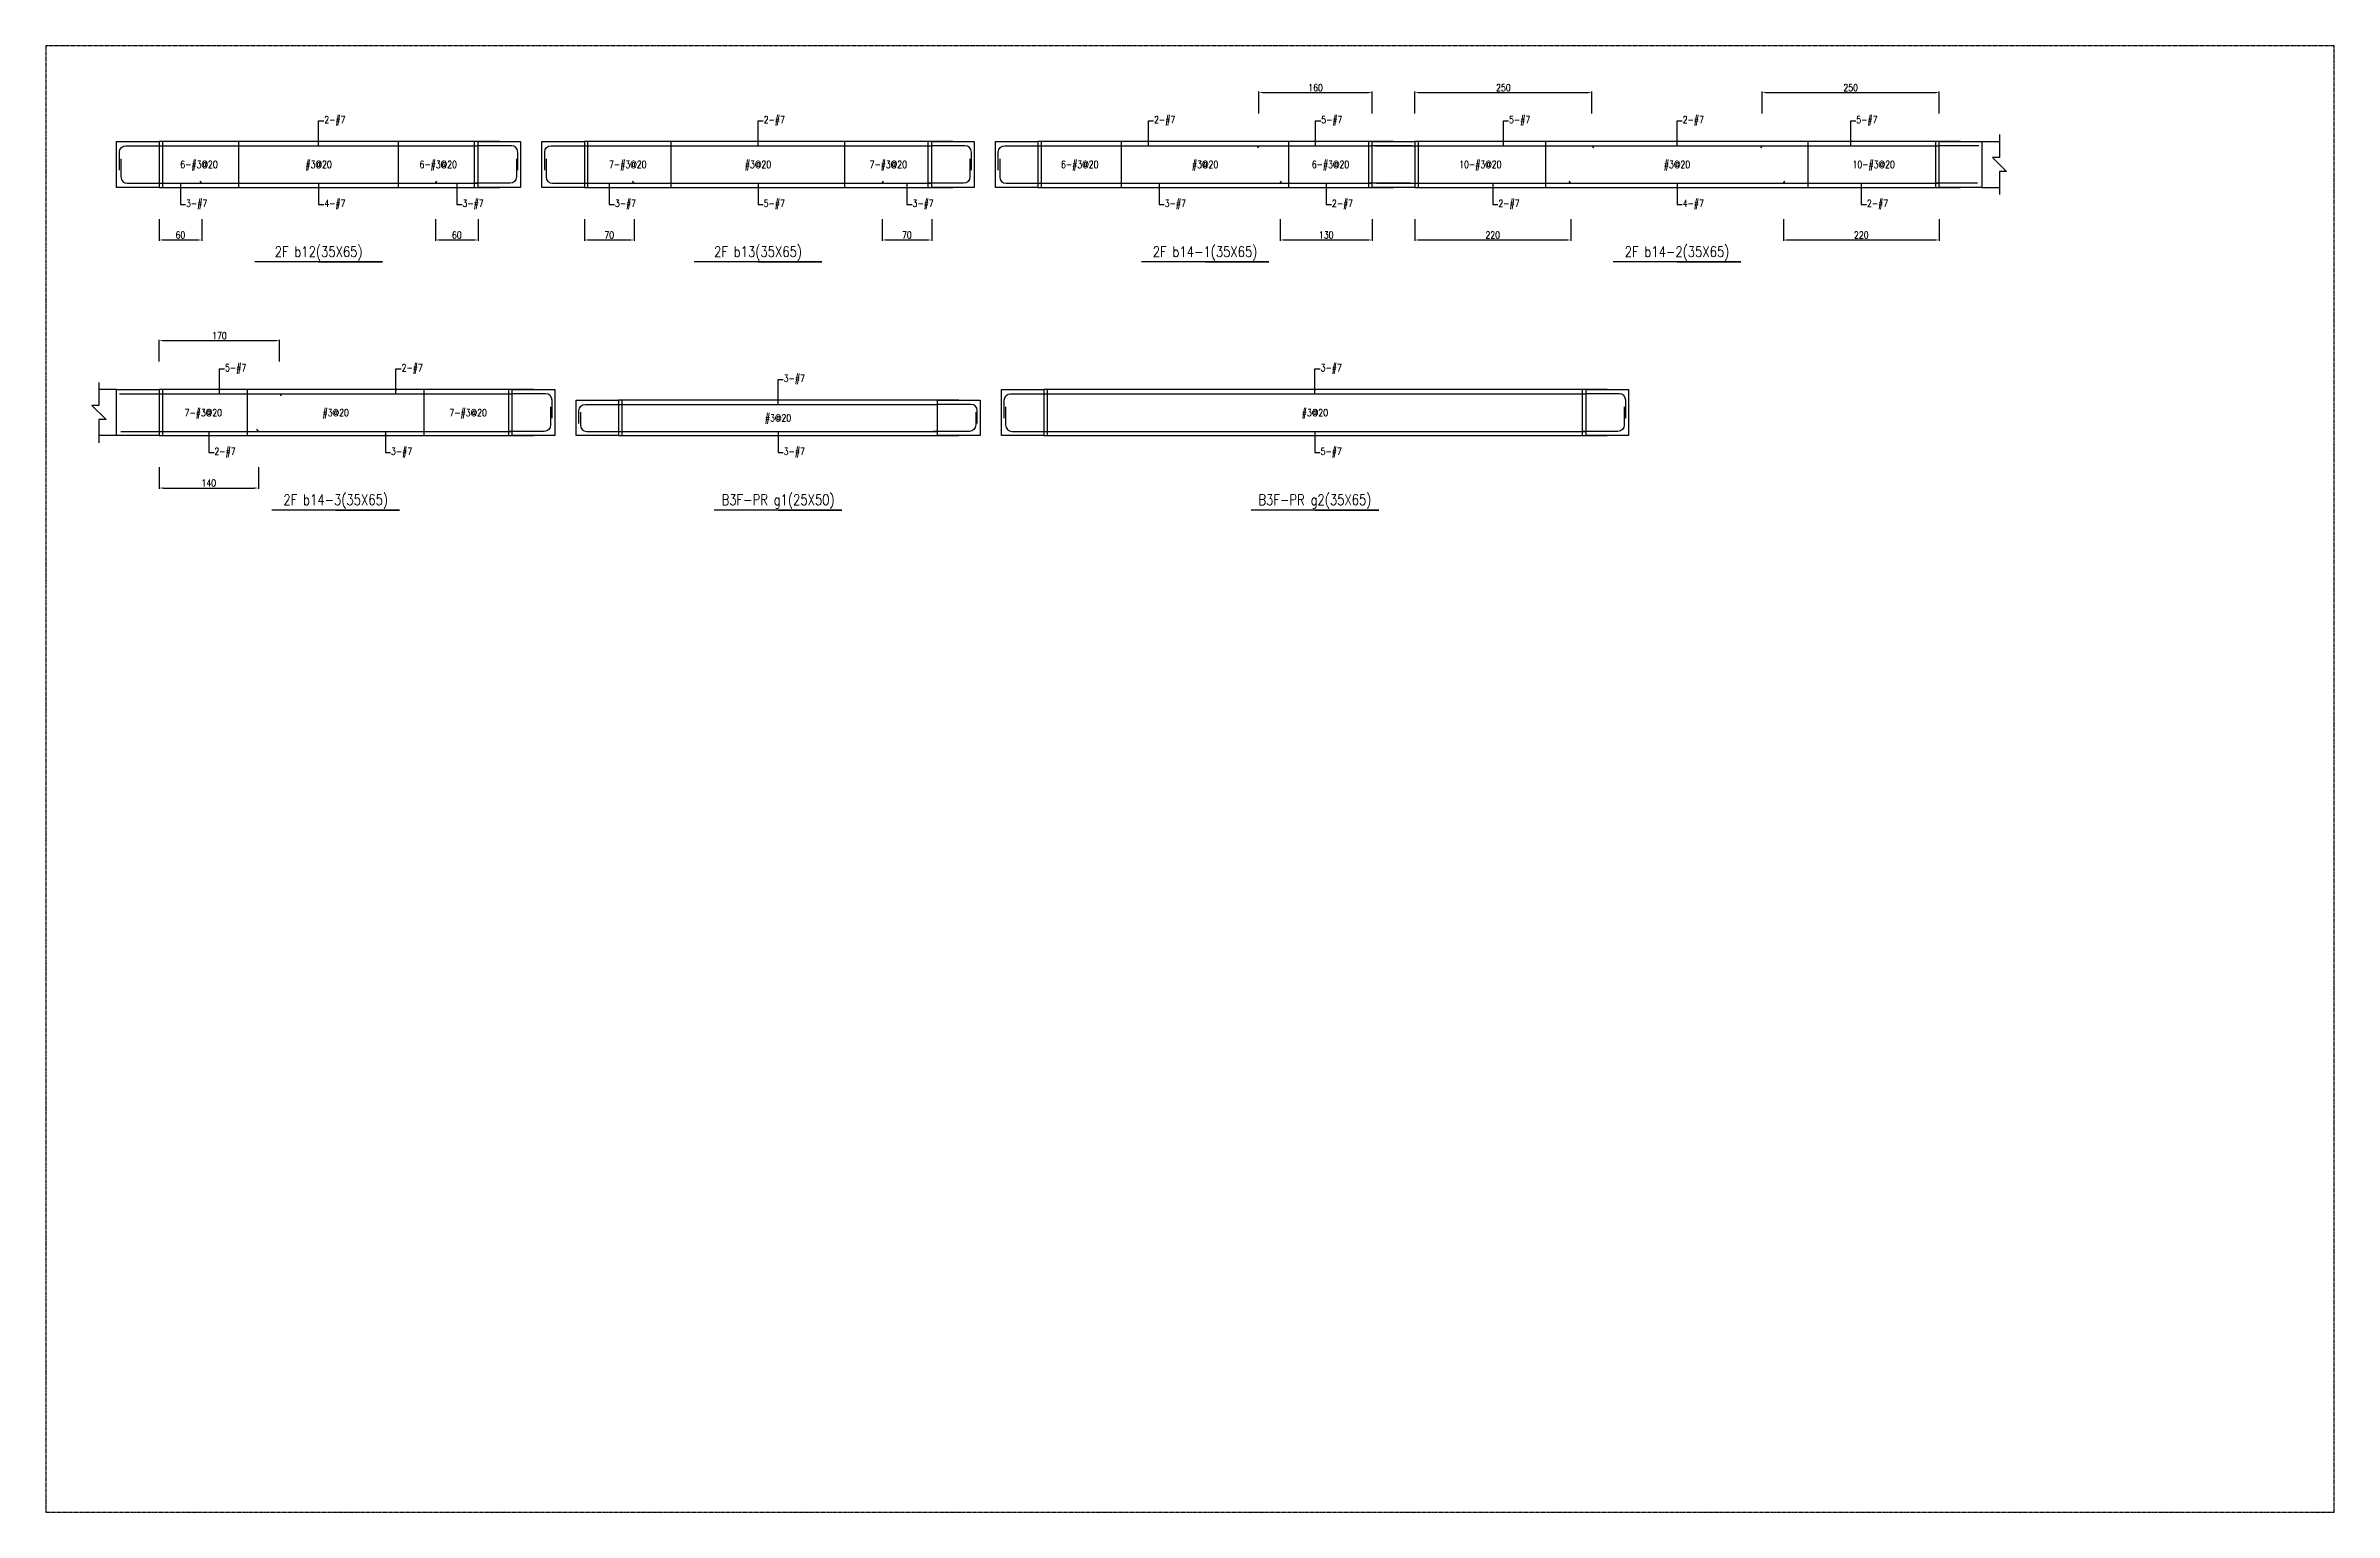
# Model space of a CAD drawing. Header units: millimetres. Extents: x 0 to 84580, y -12276 to 4373.
# Drawn here: x 68435 to 71664, y 0 to 2069 of the extents above; entities that cross this region are included whole.
import ezdxf
from ezdxf.enums import TextEntityAlignment as Align

# ---------------------------------------------------------------- set-up
doc = ezdxf.new("R2010")
doc.units = ezdxf.units.MM
doc.header["$MEASUREMENT"] = 0
doc.linetypes.add('CENTER', pattern=[2, 1.25, -0.25, 0.25, -0.25])
for name, color, linetype in [('S-DIM', 2, 'Continuous'), ('S-GRID', 1, 'CENTER'), ('S-LEADER', 2, 'Continuous'), ('S-RC', 130, 'Continuous'), ('S-REINF', 6, 'Continuous'), ('S-TEXT', 2, 'Continuous')]:
    doc.layers.add(name, color=color, linetype=linetype)
doc.styles.add('CS4', font='romans.shx', dxfattribs={"width": 0.8, "bigfont": 'lsp.shx'})
doc.styles.get("Standard").update_dxf_attribs({"font": 'arial.ttf'})
doc.dimstyles.new('ISO-25', dxfattribs={"dimtxt": 2.5, "dimasz": 2.5, "dimexe": 1.25, "dimexo": 0.625, "dimtad": 1, "dimtxsty": 'Standard', "dimcen": 2.5, "dimadec": 0, "dimazin": 0, "dimtfac": 1, "dimtmove": 0, "dimatfit": 3, "dimfxl": 0, "dimarcsym": 0})

msp = doc.modelspace()

# ---------------------------------------------------------------- texts
at = {"layer": 'S-LEADER', "char_height": 10, "attachment_point": 4, "style": 'CS4'}
for s, insert in [('2-#7', (68828, 1963)), ('2-#7', (69448, 1963)), ('2-#7', (69998.85, 1963)), ('5-#7', (70234.7, 1963)), ('5-#7', (70499.7, 1963)), ('2-#7', (70744.7, 1963)), ('5-#7', (70989.7, 1963)), ('3-#7', (68633, 1845)), ('4-#7', (68828, 1845)), ('3-#7', (69023, 1845)), ('3-#7', (69238, 1845)), ('5-#7', (69448, 1845)), ('3-#7', (69658, 1845)), ('3-#7', (70013.85, 1845)), ('2-#7', (70249.7, 1845)), ('2-#7', (70484.7, 1845)), ('4-#7', (70744.7, 1845)), ('2-#7', (71004.7, 1845)), ('5-#7', (68688, 1613)), ('2-#7', (68937.15, 1613)), ('3-#7', (70233.8, 1613)), ('3-#7', (69476.3, 1598)), ('2-#7', (68673, 1495)), ('3-#7', (68922.15, 1495)), ('3-#7', (69476.3, 1495)), ('5-#7', (70233.8, 1495))]:
    msp.add_mtext(s, dxfattribs=dict(at, insert=insert))
at = {"layer": 'S-RC', "style": 'CS4', "width": 0.8}
for s, p in [('2F b12(35X65)', (68820, 1771)), ('2F b13(35X65)', (69440, 1771)), ('2F b14-1(35X65)', (70070.85, 1771)), ('2F b14-2(35X65)', (70736.7, 1771)), ('2F b14-3(35X65)', (68844.15, 1421)), ('B3F-PR g1(25X50)', (69468.3, 1421)), ('B3F-PR g2(35X65)', (70225.8, 1421))]:
    msp.add_text(s, height=15, dxfattribs=at).set_placement(p, align=Align.CENTER)
at = {"layer": 'S-TEXT', "color": 1, "style": 'CS4', "width": 0.8}
for s, p in [('6-#3@20', (68651.25, 1896.5)), ('#3@20', (68820, 1896.5)), ('6-#3@20', (68988.75, 1896.5)), ('7-#3@20', (69256.25, 1896.5)), ('#3@20', (69440, 1896.5)), ('7-#3@20', (69623.75, 1896.5)), ('6-#3@20', (69893.962, 1896.5)), ('#3@20', (70070.85, 1896.5)), ('6-#3@20', (70247.738, 1896.5)), ('10-#3@20', (70459.2, 1896.5)), ('#3@20', (70736.7, 1896.5)), ('10-#3@20', (71014.2, 1896.5)), ('7-#3@20', (68657.288, 1546.5)), ('#3@20', (68844.15, 1546.5)), ('7-#3@20', (69031.012, 1546.5)), ('#3@20', (69468.3, 1539)), ('#3@20', (70225.8, 1546.5))]:
    msp.add_text(s, height=10, dxfattribs=at).set_placement(p, align=Align.CENTER)

# ---------------------------------------------------------------- blocks, each defined once
blk = doc.blocks.new('*D2052')
at = {"layer": 'DEFPOINTS', "color": 0, "transparency": 16777216}
for p in [(68595, 1825), (68655, 1825), (68655, 1795)]:
    blk.add_point(p, dxfattribs=at)
at = {"layer": 'S-DIM', "color": 0, "lineweight": -2, "transparency": 16777216}
for p, q in [((68595, 1824.375), (68595, 1793.75)), ((68655, 1824.375), (68655, 1793.75)), ((68601, 1795), (68649, 1795))]:
    blk.add_line(p, q, dxfattribs=at)
at = {"layer": 'S-DIM', "color": 0, "transparency": 16777216}
for points in [[(68601, 1796), (68601, 1794), (68595, 1795)], [(68649, 1796), (68649, 1794), (68655, 1795)]]:
    blk.add_solid(points, dxfattribs=at)
at = {"layer": 'S-DIM', "color": 0, "transparency": 16777216, "insert": (68625, 1802), "char_height": 10, "attachment_point": 5, "style": 'CS4'}
blk.add_mtext('60', dxfattribs=at)
blk = doc.blocks.new('*D2053')
at = {"layer": 'DEFPOINTS', "color": 0, "transparency": 16777216}
for p in [(68985, 1825), (69045, 1825), (69045, 1795)]:
    blk.add_point(p, dxfattribs=at)
at = {"layer": 'S-DIM', "color": 0, "lineweight": -2, "transparency": 16777216}
for p, q in [((68985, 1824.375), (68985, 1793.75)), ((69045, 1824.375), (69045, 1793.75)), ((68991, 1795), (69039, 1795))]:
    blk.add_line(p, q, dxfattribs=at)
at = {"layer": 'S-DIM', "color": 0, "transparency": 16777216}
for points in [[(68991, 1796), (68991, 1794), (68985, 1795)], [(69039, 1796), (69039, 1794), (69045, 1795)]]:
    blk.add_solid(points, dxfattribs=at)
at = {"layer": 'S-DIM', "color": 0, "transparency": 16777216, "insert": (69015, 1802), "char_height": 10, "attachment_point": 5, "style": 'CS4'}
blk.add_mtext('60', dxfattribs=at)
blk = doc.blocks.new('*D2054')
at = {"layer": 'DEFPOINTS', "color": 0, "transparency": 16777216}
for p in [(69195, 1825), (69265, 1825), (69265, 1795)]:
    blk.add_point(p, dxfattribs=at)
at = {"layer": 'S-DIM', "color": 0, "lineweight": -2, "transparency": 16777216}
for p, q in [((69195, 1824.375), (69195, 1793.75)), ((69265, 1824.375), (69265, 1793.75)), ((69201, 1795), (69259, 1795))]:
    blk.add_line(p, q, dxfattribs=at)
at = {"layer": 'S-DIM', "color": 0, "transparency": 16777216}
for points in [[(69201, 1796), (69201, 1794), (69195, 1795)], [(69259, 1796), (69259, 1794), (69265, 1795)]]:
    blk.add_solid(points, dxfattribs=at)
at = {"layer": 'S-DIM', "color": 0, "transparency": 16777216, "insert": (69230, 1802), "char_height": 10, "attachment_point": 5, "style": 'CS4'}
blk.add_mtext('70', dxfattribs=at)
blk = doc.blocks.new('*D2055')
at = {"layer": 'DEFPOINTS', "color": 0, "transparency": 16777216}
for p in [(69615, 1825), (69685, 1825), (69685, 1795)]:
    blk.add_point(p, dxfattribs=at)
at = {"layer": 'S-DIM', "color": 0, "lineweight": -2, "transparency": 16777216}
for p, q in [((69615, 1824.375), (69615, 1793.75)), ((69685, 1824.375), (69685, 1793.75)), ((69621, 1795), (69679, 1795))]:
    blk.add_line(p, q, dxfattribs=at)
at = {"layer": 'S-DIM', "color": 0, "transparency": 16777216}
for points in [[(69621, 1796), (69621, 1794), (69615, 1795)], [(69679, 1796), (69679, 1794), (69685, 1795)]]:
    blk.add_solid(points, dxfattribs=at)
at = {"layer": 'S-DIM', "color": 0, "transparency": 16777216, "insert": (69650, 1802), "char_height": 10, "attachment_point": 5, "style": 'CS4'}
blk.add_mtext('70', dxfattribs=at)
blk = doc.blocks.new('*D2056')
at = {"layer": 'DEFPOINTS', "color": 0, "transparency": 16777216}
for p in [(70306.7, 2003), (70146.7, 1973), (70306.7, 1973)]:
    blk.add_point(p, dxfattribs=at)
at = {"layer": 'S-DIM', "color": 0, "lineweight": -2, "transparency": 16777216}
for p, q in [((70146.7, 1973.625), (70146.7, 2004.25)), ((70152.7, 2003), (70300.7, 2003)), ((70306.7, 1973.625), (70306.7, 2004.25))]:
    blk.add_line(p, q, dxfattribs=at)
at = {"layer": 'S-DIM', "color": 0, "transparency": 16777216}
for points in [[(70152.7, 2004), (70152.7, 2002), (70146.7, 2003)], [(70300.7, 2004), (70300.7, 2002), (70306.7, 2003)]]:
    blk.add_solid(points, dxfattribs=at)
at = {"layer": 'S-DIM', "color": 0, "transparency": 16777216, "insert": (70226.7, 2010), "char_height": 10, "attachment_point": 5, "style": 'CS4'}
blk.add_mtext('160', dxfattribs=at)
blk = doc.blocks.new('*D2057')
at = {"layer": 'DEFPOINTS', "color": 0, "transparency": 16777216}
for p in [(70176.7, 1825), (70306.7, 1825), (70306.7, 1795)]:
    blk.add_point(p, dxfattribs=at)
at = {"layer": 'S-DIM', "color": 0, "lineweight": -2, "transparency": 16777216}
for p, q in [((70176.7, 1824.375), (70176.7, 1793.75)), ((70306.7, 1824.375), (70306.7, 1793.75)), ((70182.7, 1795), (70300.7, 1795))]:
    blk.add_line(p, q, dxfattribs=at)
at = {"layer": 'S-DIM', "color": 0, "transparency": 16777216}
for points in [[(70182.7, 1796), (70182.7, 1794), (70176.7, 1795)], [(70300.7, 1796), (70300.7, 1794), (70306.7, 1795)]]:
    blk.add_solid(points, dxfattribs=at)
at = {"layer": 'S-DIM', "color": 0, "transparency": 16777216, "insert": (70241.7, 1802), "char_height": 10, "attachment_point": 5, "style": 'CS4'}
blk.add_mtext('130', dxfattribs=at)
blk = doc.blocks.new('*D2058')
at = {"layer": 'DEFPOINTS', "color": 0, "transparency": 16777216}
for p in [(70616.7, 2003), (70366.7, 1973), (70616.7, 1973)]:
    blk.add_point(p, dxfattribs=at)
at = {"layer": 'S-DIM', "color": 0, "lineweight": -2, "transparency": 16777216}
for p, q in [((70366.7, 1973.625), (70366.7, 2004.25)), ((70372.7, 2003), (70610.7, 2003)), ((70616.7, 1973.625), (70616.7, 2004.25))]:
    blk.add_line(p, q, dxfattribs=at)
at = {"layer": 'S-DIM', "color": 0, "transparency": 16777216}
for points in [[(70372.7, 2004), (70372.7, 2002), (70366.7, 2003)], [(70610.7, 2004), (70610.7, 2002), (70616.7, 2003)]]:
    blk.add_solid(points, dxfattribs=at)
at = {"layer": 'S-DIM', "color": 0, "transparency": 16777216, "insert": (70491.7, 2010), "char_height": 10, "attachment_point": 5, "style": 'CS4'}
blk.add_mtext('250', dxfattribs=at)
blk = doc.blocks.new('*D2059')
at = {"layer": 'DEFPOINTS', "color": 0, "transparency": 16777216}
for p in [(71106.7, 2003), (70856.7, 1973), (71106.7, 1973)]:
    blk.add_point(p, dxfattribs=at)
at = {"layer": 'S-DIM', "color": 0, "lineweight": -2, "transparency": 16777216}
for p, q in [((70856.7, 1973.625), (70856.7, 2004.25)), ((70862.7, 2003), (71100.7, 2003)), ((71106.7, 1973.625), (71106.7, 2004.25))]:
    blk.add_line(p, q, dxfattribs=at)
at = {"layer": 'S-DIM', "color": 0, "transparency": 16777216}
for points in [[(70862.7, 2004), (70862.7, 2002), (70856.7, 2003)], [(71100.7, 2004), (71100.7, 2002), (71106.7, 2003)]]:
    blk.add_solid(points, dxfattribs=at)
at = {"layer": 'S-DIM', "color": 0, "transparency": 16777216, "insert": (70981.7, 2010), "char_height": 10, "attachment_point": 5, "style": 'CS4'}
blk.add_mtext('250', dxfattribs=at)
blk = doc.blocks.new('*D2060')
at = {"layer": 'DEFPOINTS', "color": 0, "transparency": 16777216}
for p in [(70366.7, 1825), (70586.7, 1825), (70586.7, 1795)]:
    blk.add_point(p, dxfattribs=at)
at = {"layer": 'S-DIM', "color": 0, "lineweight": -2, "transparency": 16777216}
for p, q in [((70366.7, 1824.375), (70366.7, 1793.75)), ((70586.7, 1824.375), (70586.7, 1793.75)), ((70372.7, 1795), (70580.7, 1795))]:
    blk.add_line(p, q, dxfattribs=at)
at = {"layer": 'S-DIM', "color": 0, "transparency": 16777216}
for points in [[(70372.7, 1796), (70372.7, 1794), (70366.7, 1795)], [(70580.7, 1796), (70580.7, 1794), (70586.7, 1795)]]:
    blk.add_solid(points, dxfattribs=at)
at = {"layer": 'S-DIM', "color": 0, "transparency": 16777216, "insert": (70476.7, 1802), "char_height": 10, "attachment_point": 5, "style": 'CS4'}
blk.add_mtext('220', dxfattribs=at)
blk = doc.blocks.new('*D2061')
at = {"layer": 'DEFPOINTS', "color": 0, "transparency": 16777216}
for p in [(70886.7, 1825), (71106.7, 1825), (71106.7, 1795)]:
    blk.add_point(p, dxfattribs=at)
at = {"layer": 'S-DIM', "color": 0, "lineweight": -2, "transparency": 16777216}
for p, q in [((70886.7, 1824.375), (70886.7, 1793.75)), ((71106.7, 1824.375), (71106.7, 1793.75)), ((70892.7, 1795), (71100.7, 1795))]:
    blk.add_line(p, q, dxfattribs=at)
at = {"layer": 'S-DIM', "color": 0, "transparency": 16777216}
for points in [[(70892.7, 1796), (70892.7, 1794), (70886.7, 1795)], [(71100.7, 1796), (71100.7, 1794), (71106.7, 1795)]]:
    blk.add_solid(points, dxfattribs=at)
at = {"layer": 'S-DIM', "color": 0, "transparency": 16777216, "insert": (70996.7, 1802), "char_height": 10, "attachment_point": 5, "style": 'CS4'}
blk.add_mtext('220', dxfattribs=at)
blk = doc.blocks.new('*D2062')
at = {"layer": 'DEFPOINTS', "color": 0, "transparency": 16777216}
for p in [(68765, 1653), (68595, 1623), (68765, 1623)]:
    blk.add_point(p, dxfattribs=at)
at = {"layer": 'S-DIM', "color": 0, "lineweight": -2, "transparency": 16777216}
for p, q in [((68595, 1623.625), (68595, 1654.25)), ((68601, 1653), (68759, 1653)), ((68765, 1623.625), (68765, 1654.25))]:
    blk.add_line(p, q, dxfattribs=at)
at = {"layer": 'S-DIM', "color": 0, "transparency": 16777216}
for points in [[(68601, 1654), (68601, 1652), (68595, 1653)], [(68759, 1654), (68759, 1652), (68765, 1653)]]:
    blk.add_solid(points, dxfattribs=at)
at = {"layer": 'S-DIM', "color": 0, "transparency": 16777216, "insert": (68680, 1660), "char_height": 10, "attachment_point": 5, "style": 'CS4'}
blk.add_mtext('170', dxfattribs=at)
blk = doc.blocks.new('*D2063')
at = {"layer": 'DEFPOINTS', "color": 0, "transparency": 16777216}
for p in [(68595, 1475), (68735, 1475), (68735, 1445)]:
    blk.add_point(p, dxfattribs=at)
at = {"layer": 'S-DIM', "color": 0, "lineweight": -2, "transparency": 16777216}
for p, q in [((68595, 1474.375), (68595, 1443.75)), ((68735, 1474.375), (68735, 1443.75)), ((68601, 1445), (68729, 1445))]:
    blk.add_line(p, q, dxfattribs=at)
at = {"layer": 'S-DIM', "color": 0, "transparency": 16777216}
for points in [[(68601, 1446), (68601, 1444), (68595, 1445)], [(68729, 1446), (68729, 1444), (68735, 1445)]]:
    blk.add_solid(points, dxfattribs=at)
at = {"layer": 'S-DIM', "color": 0, "transparency": 16777216, "insert": (68665, 1452), "char_height": 10, "attachment_point": 5, "style": 'CS4'}
blk.add_mtext('140', dxfattribs=at)

# ---------------------------------------------------------------- dimensions: what is measured, and where the dimension line sits
at = {"layer": 'S-DIM'}
for p1, p2, distance, picture, middle in [((70146.7, 1973), (70306.7, 1973), 30, '*D2056', (70226.7, 2010)), ((70366.7, 1973), (70616.7, 1973), 30, '*D2058', (70491.7, 2010)), ((70856.7, 1973), (71106.7, 1973), 30, '*D2059', (70981.7, 2010)), ((68595, 1825), (68655, 1825), -30, '*D2052', (68625, 1802)), ((68985, 1825), (69045, 1825), -30, '*D2053', (69015, 1802)), ((69195, 1825), (69265, 1825), -30, '*D2054', (69230, 1802)), ((69615, 1825), (69685, 1825), -30, '*D2055', (69650, 1802)), ((70176.7, 1825), (70306.7, 1825), -30, '*D2057', (70241.7, 1802)), ((70366.7, 1825), (70586.7, 1825), -30, '*D2060', (70476.7, 1802)), ((70886.7, 1825), (71106.7, 1825), -30, '*D2061', (70996.7, 1802)), ((68595, 1623), (68765, 1623), 30, '*D2062', (68680, 1660)), ((68595, 1475), (68735, 1475), -30, '*D2063', (68665, 1452))]:
    dim = msp.add_aligned_dim(p1=p1, p2=p2, distance=distance, dimstyle='ISO-25', override={"dimtxt": 10, "dimasz": 6, "dimgap": 2, "dimtxsty": 'CS4'}, dxfattribs=at)
    dim.commit()
    dim.dimension.update_dxf_attribs({"geometry": picture, "text_midpoint": middle})

# ---------------------------------------------------------------- linework, layer by layer
for p, q in [((71166.7, 1934), (71191.7, 1934)), ((71166.7, 1869), (71191.7, 1869)), ((68535, 1584), (68510, 1584)), ((68535, 1519), (68510, 1519))]:
    msp.add_line(p, q)
at = {"layer": 'S-GRID'}
msp.add_lwpolyline([(68435, 0), (71664, 0), (71664, 2069), (68435, 2069), (68435, 0)], dxfattribs=at)
at = {"layer": 'S-RC'}
for points in [[(71191.7, 1944), (71191.7, 1911.5), (71181.7, 1911.5), (71201.7, 1891.5), (71191.7, 1891.5), (71191.7, 1859)], [(68595, 1869), (68535, 1869), (68535, 1934), (68595, 1934), (68595, 1869)], [(69075, 1934), (68595, 1934)], [(69105, 1869), (69045, 1869), (69045, 1934), (69105, 1934), (69105, 1869)], [(69195, 1869), (69135, 1869), (69135, 1934), (69195, 1934), (69195, 1869)], [(69715, 1934), (69195, 1934)], [(69745, 1869), (69685, 1869), (69685, 1934), (69745, 1934), (69745, 1869)], [(69835, 1869), (69775, 1869), (69775, 1934), (69835, 1934), (69835, 1869)], [(70336.7, 1934), (69835, 1934)], [(70366.7, 1869), (70306.7, 1869), (70306.7, 1934), (70366.7, 1934), (70366.7, 1869)], [(70366.7, 1869), (70306.7, 1869), (70306.7, 1934), (70366.7, 1934), (70366.7, 1869)], [(71136.7, 1934), (70366.7, 1934)], [(71166.7, 1869), (71106.7, 1869), (71106.7, 1934), (71166.7, 1934), (71166.7, 1869)], [(68595, 1869), (69075, 1869)], [(69195, 1869), (69715, 1869)], [(69835, 1869), (70336.7, 1869)], [(70366.7, 1869), (71136.7, 1869)], [(68820, 1764), (68910, 1764), (68730, 1764)], [(69440, 1764), (69530, 1764), (69350, 1764)], [(70070.85, 1764), (70160.85, 1764), (69980.85, 1764)], [(70736.7, 1764), (70826.7, 1764), (70646.7, 1764)], [(68510, 1594), (68510, 1561.5), (68500, 1561.5), (68520, 1541.5), (68510, 1541.5), (68510, 1509)], [(68595, 1519), (68535, 1519), (68535, 1584), (68595, 1584), (68595, 1519)], [(69123.3, 1584), (68595, 1584)], [(69153.3, 1519), (69093.3, 1519), (69093.3, 1584), (69153.3, 1584), (69153.3, 1519)], [(69843.3, 1519), (69783.3, 1519), (69783.3, 1584), (69843.3, 1584), (69843.3, 1519)], [(70638.3, 1584), (69843.3, 1584)], [(70668.3, 1519), (70608.3, 1519), (70608.3, 1584), (70668.3, 1584), (70668.3, 1519)], [(69243.3, 1519), (69183.3, 1519), (69183.3, 1569), (69243.3, 1569), (69243.3, 1519)], [(69723.3, 1569), (69243.3, 1569)], [(69753.3, 1519), (69693.3, 1519), (69693.3, 1569), (69753.3, 1569), (69753.3, 1519)], [(68595, 1519), (69123.3, 1519)], [(69243.3, 1519), (69723.3, 1519)], [(69843.3, 1519), (70638.3, 1519)], [(68844.15, 1414), (68934.15, 1414), (68754.15, 1414)], [(69468.3, 1414), (69558.3, 1414), (69378.3, 1414)], [(70225.8, 1414), (70315.8, 1414), (70135.8, 1414)]]:
    msp.add_lwpolyline(points, dxfattribs=at)
at = {"layer": 'S-REINF'}
for points in [[(68539, 1893.5), (68539, 1919, -0.41421356), (68548, 1928), (68595, 1928)], [(68541, 1909.5), (68541, 1884, 0.41421356), (68550, 1875), (68595, 1875)], [(69099, 1909.5), (69099, 1884, -0.41421356), (69090, 1875), (69039, 1875)], [(69101, 1893.5), (69101, 1919, 0.41421356), (69092, 1928), (69045, 1928)], [(69139, 1893.5), (69139, 1919, -0.41421356), (69148, 1928), (69195, 1928)], [(69141, 1909.5), (69141, 1884, 0.41421356), (69150, 1875), (69195, 1875)], [(69739, 1909.5), (69739, 1884, -0.41421356), (69730, 1875), (69679, 1875)], [(69741, 1893.5), (69741, 1919, 0.41421356), (69732, 1928), (69685, 1928)], [(69779, 1893.5), (69779, 1919, -0.41421356), (69788, 1928), (69835, 1928)], [(69781, 1909.5), (69781, 1884, 0.41421356), (69790, 1875), (69835, 1875)], [(69147.3, 1559.5), (69147.3, 1534, -0.41421356), (69138.3, 1525), (69087.3, 1525)], [(69149.3, 1543.5), (69149.3, 1569, 0.41421356), (69140.3, 1578), (69093.3, 1578)], [(69187.3, 1536), (69187.3, 1554, -0.41421356), (69196.3, 1563), (69243.3, 1563)], [(69189.3, 1552), (69189.3, 1534, 0.41421356), (69198.3, 1525), (69243.3, 1525)], [(69747.3, 1552), (69747.3, 1534, -0.41421356), (69738.3, 1525), (69687.3, 1525)], [(69749.3, 1536), (69749.3, 1554, 0.41421356), (69740.3, 1563), (69693.3, 1563)], [(69787.3, 1543.5), (69787.3, 1569, -0.41421356), (69796.3, 1578), (69843.3, 1578)], [(69789.3, 1559.5), (69789.3, 1534, 0.41421356), (69798.3, 1525), (69843.3, 1525)], [(70662.3, 1559.5), (70662.3, 1534, -0.41421356), (70653.3, 1525), (70602.3, 1525)], [(70664.3, 1543.5), (70664.3, 1569, 0.41421356), (70655.3, 1578), (70608.3, 1578)]]:
    msp.add_lwpolyline(points, format="xyb", dxfattribs=at)
for points in [[(68595, 1928), (69045, 1928)], [(69195, 1928), (69685, 1928)], [(69835, 1928), (70146.7, 1928)], [(70146.7, 1928), (70144.7, 1925)], [(70146.7, 1928), (70306.7, 1928)], [(70362.7, 1928), (70306.7, 1928)], [(70310.7, 1928), (70366.7, 1928)], [(70366.7, 1928), (70616.7, 1928)], [(70616.7, 1928), (70618.7, 1925)], [(70616.7, 1928), (70856.7, 1928)], [(70856.7, 1928), (70854.7, 1925)], [(70856.7, 1928), (71106.7, 1928)], [(71162.7, 1928), (71106.7, 1928)], [(68595, 1875), (68655, 1875)], [(68655, 1875), (68653, 1878)], [(68655, 1875), (68985, 1875)], [(68985, 1875), (68987, 1878)], [(68985, 1875), (69045, 1875)], [(69195, 1875), (69265, 1875)], [(69265, 1875), (69263, 1878)], [(69265, 1875), (69615, 1875)], [(69615, 1875), (69617, 1878)], [(69615, 1875), (69685, 1875)], [(69835, 1875), (70176.7, 1875)], [(70176.7, 1875), (70178.7, 1878)], [(70176.7, 1875), (70306.7, 1875)], [(70360.7, 1875), (70300.7, 1875)], [(70312.7, 1875), (70366.7, 1875)], [(70366.7, 1875), (70586.7, 1875)], [(70586.7, 1875), (70584.7, 1878)], [(70586.7, 1875), (70886.7, 1875)], [(70886.7, 1875), (70888.7, 1878)], [(70886.7, 1875), (71106.7, 1875)], [(71160.7, 1875), (71100.7, 1875)], [(68539, 1578), (68595, 1578)], [(68595, 1578), (68765, 1578)], [(68765, 1578), (68767, 1575)], [(68765, 1578), (69093.3, 1578)], [(69243.3, 1563), (69693.3, 1563)], [(69843.3, 1578), (70608.3, 1578)], [(68541, 1525), (68595, 1525)], [(68595, 1525), (68735, 1525)], [(68735, 1525), (68733, 1528)], [(68735, 1525), (69093.3, 1525)], [(69243.3, 1525), (69693.3, 1525)], [(69843.3, 1525), (70608.3, 1525)]]:
    msp.add_lwpolyline(points, dxfattribs=at)
at = {"layer": 'S-REINF', "color": 1}
for points in [[(68600, 1869), (68600, 1934)], [(68707.5, 1869), (68707.5, 1934)], [(68932.5, 1869), (68932.5, 1934)], [(69040, 1869), (69040, 1934)], [(69200, 1869), (69200, 1934)], [(69317.5, 1869), (69317.5, 1934)], [(69562.5, 1869), (69562.5, 1934)], [(69680, 1869), (69680, 1934)], [(69840, 1869), (69840, 1934)], [(69952.925, 1869), (69952.925, 1934)], [(70188.775, 1869), (70188.775, 1934)], [(70301.7, 1869), (70301.7, 1934)], [(70371.7, 1869), (70371.7, 1934)], [(70551.7, 1869), (70551.7, 1934)], [(70921.7, 1869), (70921.7, 1934)], [(71101.7, 1869), (71101.7, 1934)], [(68600, 1519), (68600, 1584)], [(68719.575, 1519), (68719.575, 1584)], [(68968.725, 1519), (68968.725, 1584)], [(69088.3, 1519), (69088.3, 1584)], [(69848.3, 1519), (69848.3, 1584)], [(70603.3, 1519), (70603.3, 1584)], [(69248.3, 1519), (69248.3, 1569)]]:
    msp.add_lwpolyline(points, dxfattribs=at)

msp.set_redraw_order([(e.dxf.handle, doc.entitydb.next_handle()) for e in msp.query("TEXT MTEXT ATTDEF DIMENSION ARC_DIMENSION")])  # texts and dimensions are drawn at this point

# ---------------------------------------------------------------- leaders
at = {"layer": 'S-LEADER', "annotation_type": 0, "has_hookline": 1, "hookline_direction": 0, "text_width": 30.857}
for points in [[(68820, 1928), (68820, 1963), (68827.375, 1963)], [(69440, 1928), (69440, 1963), (69447.375, 1963)], [(69990.85, 1928), (69990.85, 1963), (69998.225, 1963)], [(70226.7, 1928), (70226.7, 1963), (70234.075, 1963)], [(70491.7, 1928), (70491.7, 1963), (70499.075, 1963)], [(70736.7, 1928), (70736.7, 1963), (70744.075, 1963)], [(70981.7, 1928), (70981.7, 1963), (70989.075, 1963)], [(68625, 1875), (68625, 1845), (68632.375, 1845)], [(68820, 1875), (68820, 1845), (68827.375, 1845)], [(69015, 1875), (69015, 1845), (69022.375, 1845)], [(69230, 1875), (69230, 1845), (69237.375, 1845)], [(69440, 1875), (69440, 1845), (69447.375, 1845)], [(69650, 1875), (69650, 1845), (69657.375, 1845)], [(70005.85, 1875), (70005.85, 1845), (70013.225, 1845)], [(70241.7, 1875), (70241.7, 1845), (70249.075, 1845)], [(70476.7, 1875), (70476.7, 1845), (70484.075, 1845)], [(70736.7, 1875), (70736.7, 1845), (70744.075, 1845)], [(70996.7, 1875), (70996.7, 1845), (71004.075, 1845)], [(68680, 1578), (68680, 1613), (68687.375, 1613)], [(68929.15, 1578), (68929.15, 1613), (68936.525, 1613)], [(69468.3, 1563), (69468.3, 1598), (69475.675, 1598)], [(70225.8, 1578), (70225.8, 1613), (70233.175, 1613)], [(68665, 1525), (68665, 1495), (68672.375, 1495)], [(68914.15, 1525), (68914.15, 1495), (68921.525, 1495)], [(69468.3, 1525), (69468.3, 1495), (69475.675, 1495)], [(70225.8, 1525), (70225.8, 1495), (70233.175, 1495)]]:
    msp.add_leader(points, dimstyle='ISO-25', override={"dimasz": 6, "dimtad": 0}, dxfattribs=at)

doc.saveas('drawing.dxf')
